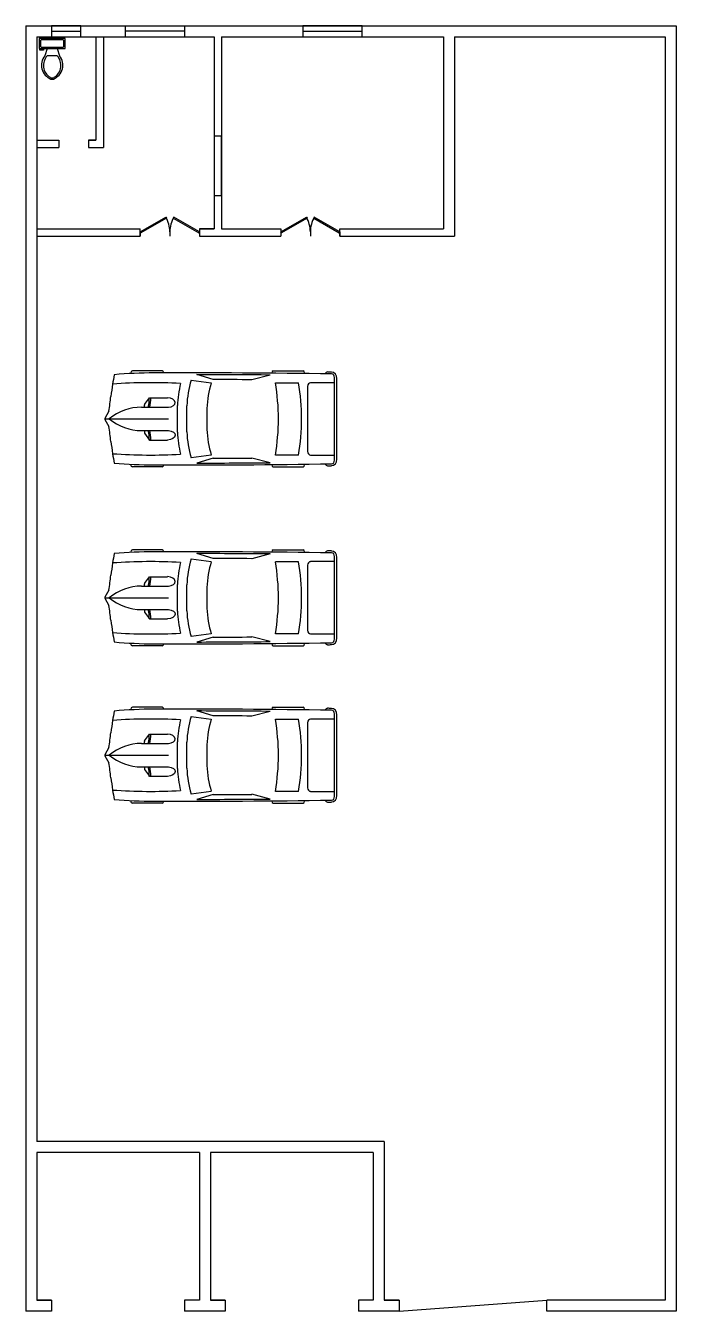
# Model space of a CAD drawing. Header units: inches. Extents: x 2132 to 5992, y 1615 to 3768.
# Drawn here: x 3690 to 4218, y 1862 to 2906 of the extents above; entities that cross this region are included whole.
import ezdxf

# ---------------------------------------------------------------- set-up
doc = ezdxf.new("R2010")
doc.units = ezdxf.units.IN

# ---------------------------------------------------------------- blocks, each defined once
blk = doc.blocks.new('*U14')
for p, q in [((0, 0), (0, 6)), ((40, 0), (40, 6))]:
    blk.add_line(p, q)
blk.add_lwpolyline([(0, 0), (34.6, -20), (35.5, -18.5), (0.9, 1.5)], close=True)
blk.add_arc((0, 0), 40, 330, 0)
blk = doc.blocks.new('*U15')
for p, q in [((0, 0), (0, -6)), ((40, 0), (40, -6))]:
    blk.add_line(p, q)
blk.add_lwpolyline([(0, 0), (34.6, 20), (35.5, 18.5), (0.9, -1.5)], close=True)
blk.add_arc((0, 0), 40, 0, 30)
blk = doc.blocks.new('*U11')
for p, q in [((536, 950), (536, 936)), ((1182, 988), (568, 988)), ((1214, 950), (1214, 950)), ((1779, 801), (2195, 746)), ((2235, 810), (1899, 912)), ((3412, 904), (3030, 807)), ((3440, 942), (3440, 950)), ((3472, 988), (4087, 988)), ((4119, 950), (4119, 934)), ((4736, -851), (4736, 851)), ((4785, -832), (4785, 832)), ((3516, 746), (3994, 746)), ((4179, 670), (4179, -670)), ((4736, 746), (4242, 746)), ((816, 241), (816, 283)), ((820, 295), (918, 436)), ((918, 436), (1294, 436)), ((1496, -274), (1496, 274)), ((1690, -267), (1690, 267)), ((4736, -267), (4736, 267)), ((83, 156), (3, 10)), ((756, 241), (1313, 241)), ((2102, 216), (2102, -216)), ((0, 0), (1313, 0)), ((3, -10), (83, -156)), ((756, -241), (1313, -241)), ((816, -241), (816, -283)), ((820, -295), (918, -436)), ((918, -436), (1294, -436)), ((2195, -746), (1779, -801)), ((3994, -746), (3516, -746)), ((4242, -746), (4736, -746)), ((536, -950), (536, -936)), ((1182, -988), (568, -988)), ((1214, -950), (1214, -950)), ((2235, -810), (1899, -912)), ((3412, -904), (3030, -807)), ((3440, -942), (3440, -950)), ((3472, -988), (4087, -988)), ((4119, -950), (4119, -934))]:
    blk.add_line(p, q)
for centre, major_axis, ratio, start_param, end_param in [((6757, -699), (0, 7958), 0.842304, 1.367076, 1.39176), ((1046, -12468), (0, 13417), 0.842304, 0.00281, 0.075598), ((568, 950), (0, -37.6), 0.842304, 3.141593, 4.712389), ((1638, -268113), (0, 269063), 0.842304, -0.013397, 0.002797), ((1182, 950), (0, 37.6), 0.842304, -1.570796, 0), ((3436, 137), (0, 2077), 0.842304, 1.245306, 1.50788), ((1638, -268113), (0, -269025), 0.842304, 3.133765, 3.140441), ((2433, -93125), (0, -93935), 0.842304, 3.134049, 3.144098), ((3472, 950), (0, -37.6), 0.842304, 3.141593, 4.712389), ((4087, 950), (0, 37.6), 0.842304, -1.570796, 0), ((4588, 910), (0, 56.4), 0.842304, -0.013017, 1.249894), ((1638, -268131), (0, 269121), 0.842304, -0.013397, -0.013017), ((4673, 851), (0, -75.2), 0.842304, 1.570796, 3.128196), ((4673, 832), (0, -133), 0.842304, 1.570796, 3.128196), ((6583, -699), (0, -7755), 0.842304, 4.528606, 4.561838), ((952, -15087), (0, -15833), 0.842304, 3.096046, 3.200911), ((3414, 137), (0, -2280), 0.842304, 4.449482, 4.652344), ((3800, 71), (0, -2021), 0.842304, 4.372215, 4.640744), ((434, 0), (0, 3734), 0.842304, 4.511394, 4.913384), ((912, 0), (0, 3734), 0.842304, 4.511394, 4.913384), ((4242, 670), (0, 75.2), 0.842304, 0, 1.570796), ((-5194, 1331), (0, -6374), 0.842304, 1.385369, 1.434372), ((832, 283), (0, 18.8), 0.842304, 0.879714, 1.570796), ((331, 432), (0, 696), 0.842304, 4.435146, 4.718221), ((361, 432), (0, 696), 0.842304, 4.435146, 4.718221), ((1290, 339), (161, -9), 0.603834, -1.395552, 1.581315), ((16, 0), (0, -18.8), 0.842304, 4.131459, 5.293319), ((756, -1185), (0, 1427), 0.842304, 0, 0.590319), ((-5194, -1331), (0, 6374), 0.842304, -1.434372, -1.385369), ((756, 1185), (0, 1427), 0.842304, 2.551274, 3.141593), ((331, -432), (0, -696), 0.842304, 1.564964, 1.848039), ((361, -432), (0, -696), 0.842304, 1.564964, 1.848039), ((3800, -71), (0, -2021), 0.842304, -1.499151, -1.230623), ((6583, 699), (0, 7755), 0.842304, 1.721348, 1.754579), ((832, -283), (0, -18.8), 0.842304, 4.712389, 5.403472), ((3414, -137), (0, -2280), 0.842304, -1.510751, -1.307889), ((3436, -137), (0, -2077), 0.842304, -1.50788, -1.245306), ((6757, 699), (0, 7958), 0.842304, 1.749832, 1.774517), ((952, 15087), (0, -15833), 0.842304, -0.059319, 0.045547), ((4242, -670), (0, -75.2), 0.842304, 4.712389, 6.283185), ((1046, 12468), (0, -13417), 0.842304, -0.075598, -0.00281), ((568, -950), (0, 37.6), 0.842304, 1.570796, 3.141593), ((1638, 268113), (0, 269063), 0.842304, 3.138796, 3.15499), ((1182, -950), (0, -37.6), 0.842304, 0, 1.570796), ((1638, 268113), (0, -269025), 0.842304, 0.001152, 0.007828), ((2433, 93125), (0, -93935), 0.842304, -0.002505, 0.007544), ((3472, -950), (0, -37.6), 0.842304, -1.570796, 0), ((4087, -950), (0, 37.6), 0.842304, 3.141593, 4.712389), ((4588, -910), (0, -56.4), 0.842304, -1.249894, 0.013017), ((1638, 268131), (0, 269121), 0.842304, 3.15461, 3.15499), ((4673, -851), (0, 75.2), 0.842304, 3.15499, 4.712389), ((4673, -832), (0, -133), 0.842304, 0.013397, 1.570796)]:
    blk.add_ellipse(centre, major_axis=major_axis, ratio=ratio, start_param=start_param, end_param=end_param)
at = {"extrusion": (0, 0, -1)}
blk.add_ellipse((1290, -339), major_axis=(161, 9), ratio=0.603834, start_param=-1.395552, end_param=1.581315, dxfattribs=at)
blk = doc.blocks.new('*U13')
for p, q in [((-10, -8.5), (-8, -8.5)), ((-10, -9.5), (-10, -8.5)), ((-7, -9.5), (-10, -9.5)), ((-8, -8.5), (-8, -8)), ((-7, -8), (-7, -9.5)), ((-4, -8), (-6, -14)), ((4, -8), (6, -14)), ((9.5, -6), (9.5, -2)), ((4, -14), (-4, -14))]:
    blk.add_line(p, q)
blk.add_lwpolyline([(10.5, -8), (10.5, 0), (-10.5, 0), (-10.5, -8)], close=True)
for points in [[(-9.5, -2), (-9.5, -6)], [(8.5, -1), (-8.5, -1)], [(-8.5, -7), (8.5, -7)]]:
    blk.add_lwpolyline(points)
for centre, radius, start, end in [((-8.6, -1.9), 0.884, 81.8699, 188.1301), ((-8.6, -6.1), 0.884, 171.8699, 278.1301), ((8.6, -1.9), 0.884, 351.8699, 98.1301), ((8.6, -6.1), 0.884, 261.8699, 8.1301), ((3.5, -21.6), 12.2, 141.4691, 247.9714), ((4.2, -21.8), 11.3, 136.3677, 238.9468), ((-3.5, -21.6), 12.2, 292.0284, 38.5307), ((-4.2, -21.8), 11.3, 301.053, 43.6321), ((0, -27.9), 4, 245.7318, 294.2682), ((0, -29), 4, 254.8605, 285.1395)]:
    blk.add_arc(centre, radius, start, end)

msp = doc.modelspace()

# ---------------------------------------------------------------- linework, layer by layer
for p, q in [((3689.828, 2905.999), (4217.828, 2905.999)), ((3689.828, 2905.999), (3689.828, 1861.999)), ((3689.828, 2905.999), (4217.828, 2905.999)), ((3734.688, 2905.999), (3710.688, 2905.999)), ((3710.688, 2905.999), (3710.688, 2896.999)), ((3734.688, 2896.999), (3734.688, 2905.999)), ((3770.828, 2896.999), (3770.828, 2905.999)), ((3770.828, 2905.999), (3818.828, 2905.999)), ((3818.828, 2905.999), (3818.828, 2896.999)), ((3962.828, 2905.999), (3914.828, 2905.999)), ((3914.828, 2905.999), (3914.828, 2896.999)), ((3962.828, 2896.999), (3962.828, 2905.999)), ((4217.828, 2905.999), (4217.828, 1861.999)), ((3698.828, 2896.999), (3698.828, 1999.999)), ((3698.828, 2896.999), (3842.828, 2896.999)), ((3710.688, 2901.499), (3734.688, 2901.499)), ((3722.688, 2896.999), (3734.688, 2896.999)), ((3746.828, 2896.999), (3746.828, 2812.999)), ((3752.828, 2896.999), (3752.828, 2806.999)), ((3818.828, 2901.499), (3770.828, 2901.499)), ((3842.828, 2896.999), (3842.828, 2740.999)), ((3848.828, 2896.999), (3848.828, 2740.999)), ((3848.828, 2896.999), (4028.828, 2896.999)), ((3914.828, 2901.499), (3962.828, 2901.499)), ((3938.828, 2896.999), (3962.828, 2896.999)), ((4028.828, 2896.999), (4028.828, 2740.999)), ((4037.828, 2896.999), (4037.828, 2734.999)), ((4037.828, 2896.999), (4208.828, 2896.999)), ((4208.828, 2896.999), (4208.828, 1870.999)), ((3698.828, 2812.999), (3716.828, 2812.999)), ((3716.828, 2812.999), (3716.828, 2806.999)), ((3740.828, 2812.999), (3746.828, 2812.999)), ((3746.828, 2812.999), (3740.828, 2812.999)), ((3740.828, 2812.999), (3740.828, 2806.999)), ((3848.828, 2816.175), (3842.828, 2816.175)), ((3848.828, 2768.175), (3848.828, 2816.175)), ((3698.828, 2806.999), (3716.828, 2806.999)), ((3740.828, 2806.999), (3752.828, 2806.999)), ((3842.828, 2768.175), (3848.828, 2768.175)), ((3698.828, 2740.999), (3782.828, 2740.999)), ((3782.828, 2734.999), (3782.828, 2740.999)), ((3806.708, 2740.999), (3806.948, 2740.999)), ((3830.828, 2740.999), (3842.828, 2740.999)), ((3842.828, 2740.999), (3830.828, 2740.999)), ((3830.828, 2740.999), (3830.828, 2734.999)), ((3848.828, 2740.999), (3896.828, 2740.999)), ((3848.828, 2740.999), (3896.828, 2740.999)), ((3896.828, 2740.999), (3896.828, 2734.999)), ((3944.828, 2740.999), (4028.828, 2740.999)), ((3944.828, 2734.999), (3944.828, 2740.999)), ((3698.828, 2734.999), (3782.828, 2734.999)), ((3830.828, 2734.999), (3896.828, 2734.999)), ((3944.828, 2734.999), (4037.828, 2734.999)), ((3980.828, 1999.999), (3698.828, 1999.999)), ((3980.828, 1999.999), (3980.828, 1870.999)), ((3698.828, 1990.999), (3698.828, 1870.999)), ((3830.828, 1990.999), (3698.828, 1990.999)), ((3830.828, 1990.999), (3830.828, 1870.999)), ((3839.828, 1990.999), (3839.828, 1870.999)), ((3971.828, 1990.999), (3839.828, 1990.999)), ((3971.828, 1990.999), (3971.828, 1870.999)), ((3710.828, 1870.999), (3698.828, 1870.999)), ((3698.828, 1870.999), (3710.828, 1870.999)), ((3710.828, 1870.999), (3710.828, 1861.999)), ((3830.828, 1870.999), (3818.828, 1870.999)), ((3830.828, 1870.999), (3818.828, 1870.999)), ((3818.828, 1870.999), (3818.828, 1861.999)), ((3851.828, 1870.999), (3839.828, 1870.999)), ((3839.828, 1870.999), (3851.828, 1870.999)), ((3851.828, 1870.999), (3851.828, 1861.999)), ((3971.828, 1870.999), (3959.828, 1870.999)), ((3971.828, 1870.999), (3959.828, 1870.999)), ((3959.828, 1870.999), (3959.828, 1861.999)), ((3992.828, 1870.999), (3980.828, 1870.999)), ((3980.828, 1870.999), (3992.828, 1870.999)), ((3992.828, 1870.999), (3992.828, 1861.999)), ((3992.828, 1861.999), (4112.828, 1870.999)), ((4208.828, 1870.999), (4112.828, 1870.999)), ((4112.828, 1861.999), (4112.828, 1870.999)), ((3710.828, 1861.999), (3689.828, 1861.999)), ((3851.828, 1861.999), (3818.828, 1861.999)), ((3992.828, 1861.999), (3959.828, 1861.999)), ((4217.828, 1861.999), (4112.828, 1861.999))]:
    msp.add_line(p, q)

# ---------------------------------------------------------------- block references
msp.add_blockref('*U13', (3711.299, 2895.569))
for name, p, xscale, yscale, zscale in [('*U15', (3782.828, 2738.599), 0.6, 0.6, 0.6), ('*U15', (3896.828, 2738.599), 0.6, 0.6, 0.6), ('*U11', (3754.02, 2586.714), 0.03937007874015748, 0.03937007874015748, 0.03937007874015748), ('*U11', (3754.02, 2441.406), 0.03937007874015748, 0.03937007874015748, 0.03937007874015748), ('*U11', (3754.02, 2313.596), 0.03937007874015748, 0.03937007874015748, 0.03937007874015748)]:
    msp.add_blockref(name, p, dxfattribs=dict(xscale=xscale, yscale=yscale, zscale=zscale))
at = {"rotation": 180}
for p, xscale, yscale, zscale in [((3830.828, 2738.599), 0.6, 0.6, 0.6), ((3944.828, 2738.599), 0.600000000000023, 0.600000000000023, 0.600000000000023)]:
    msp.add_blockref('*U14', p, dxfattribs=dict(at, xscale=xscale, yscale=yscale, zscale=zscale))

doc.saveas('drawing.dxf')
